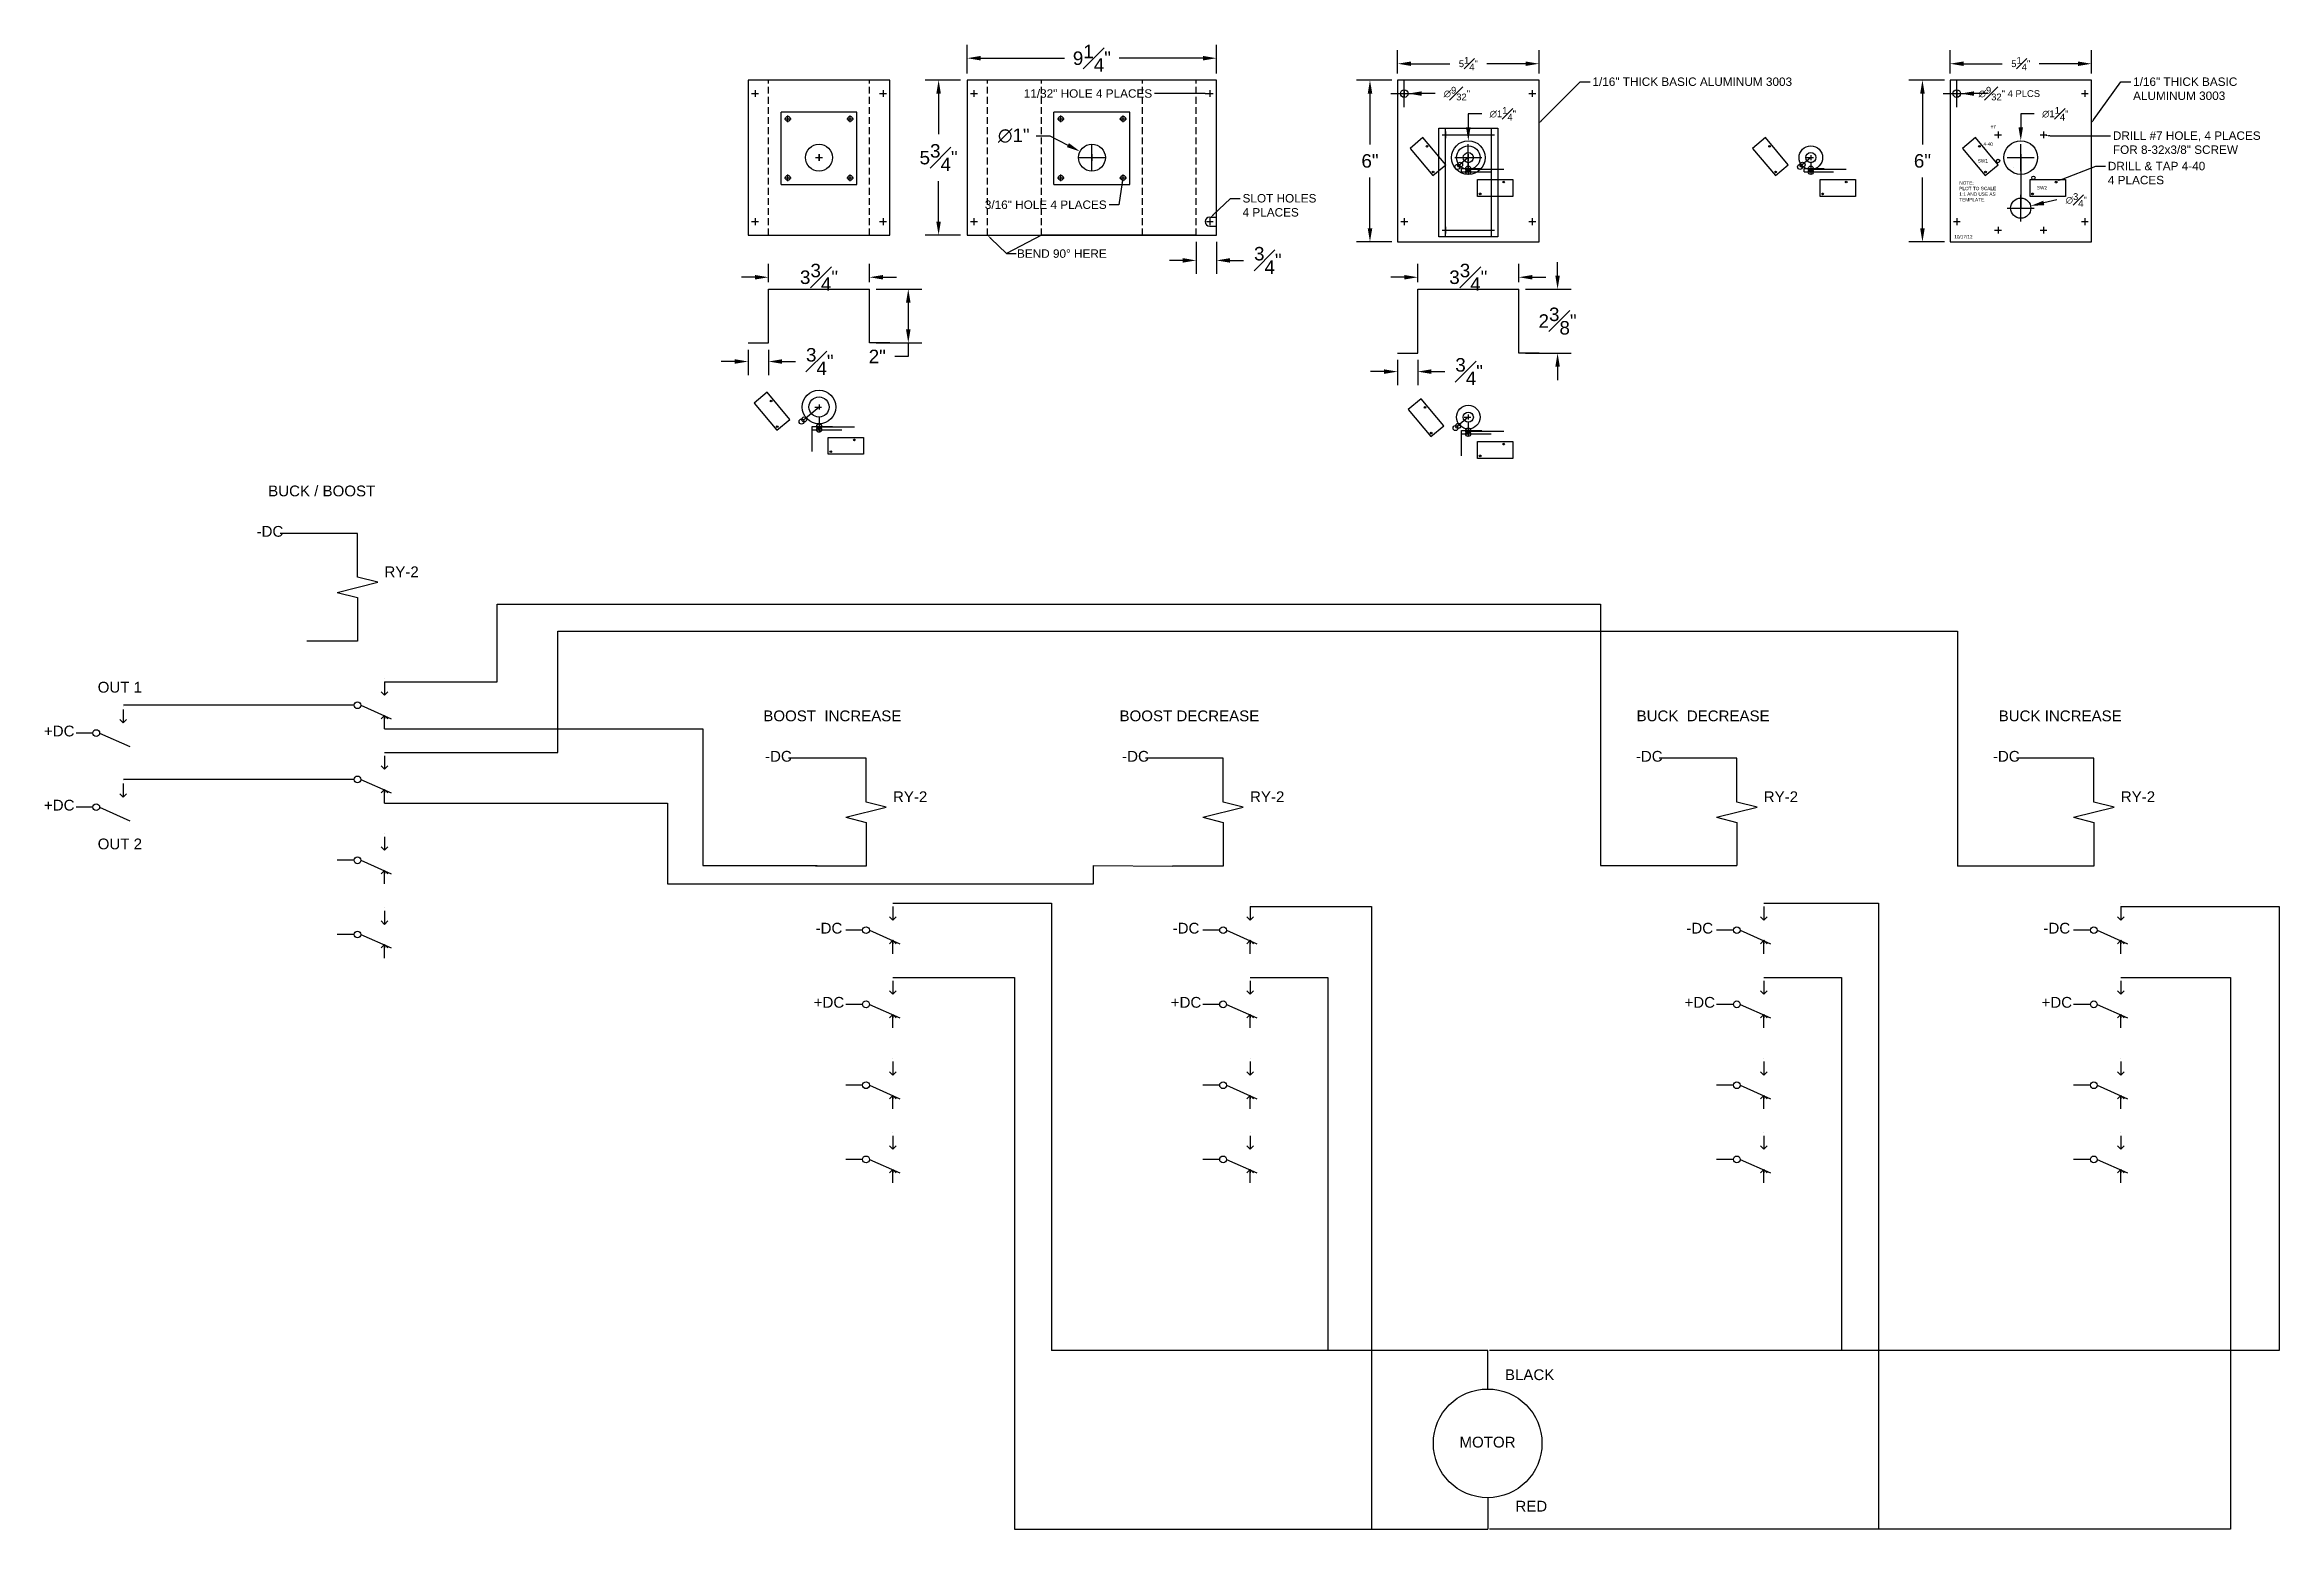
# Model space of a CAD drawing. Header units: inches. Extents: x -228 to 241, y -155 to 115.
# Drawn here: x 12.3 to 95.2, y -108.2 to -53.2 of the extents above; entities that cross this region are included whole.
import ezdxf
from ezdxf import colors
from ezdxf.entities.mleader import LeaderData, LeaderLine
from ezdxf.enums import TextEntityAlignment as Align
from ezdxf.math import Vec2, Vec3

# ---------------------------------------------------------------- set-up
doc = ezdxf.new("R2010")
doc.units = ezdxf.units.IN
doc.header["$MEASUREMENT"] = 0
doc.linetypes.add('HIDDEN', pattern=[0.375, 0.25, -0.125])
for name, color, linetype in [('+DC', 112, 'Continuous'), ('-DC', 212, 'Continuous'), ('COMP', 3, 'Continuous'), ('DIM', 1, 'Continuous'), ('ELECTRICAL DEVICES', 30, 'Continuous'), ('FIELD WIRE - N', 255, 'HIDDEN'), ('GROUND WIRE', 3, 'Continuous'), ('PANEL', 150, 'Continuous'), ('TEXT', 4, 'Continuous'), ('WIRE', 1, 'Continuous'), ('WIRES', 1, 'Continuous')]:
    doc.layers.add(name, color=color, linetype=linetype)
doc.styles.add('Notes', font='arial.ttf', dxfattribs={"height": 0.125})
doc.styles.get("Standard").update_dxf_attribs({"font": 'arial.ttf'})
doc.dimstyles.new('MEP', dxfattribs={"dimtxt": 0.125, "dimasz": 0.125, "dimexe": 0.125, "dimexo": 0.0625, "dimgap": 0.09, "dimtad": 0, "dimtih": 1, "dimtoh": 1, "dimdec": 5, "dimzin": 3, "dimdsep": 46, "dimlunit": 4, "dimtxsty": 'Standard', "dimcen": 0.125, "dimazin": 2, "dimtfac": 1, "dimtdec": 5, "dimtofl": 0, "dimtmove": 0, "dimatfit": 3, "dimfxl": 1, "dimfrac": 1, "dimtolj": 1, "dimtzin": 0, "dimarcsym": 0})

msp = doc.modelspace()

# ---------------------------------------------------------------- texts
at = {"layer": 'DIM', "char_height": 0.125, "attachment_point": 1, "style": 'Notes'}
for s, insert in [('#7', (84.476261, -56.167354)), ('4-40', (84.209032, -56.81281)), ('SW1', (83.998247, -57.432386)), ('NOTE:\\PPLOT TO SCALE\\P1:1 AND USE AS TEMPLATE.', (83.3125, -58.25)), ('SW2', (86.192091, -58.429491)), ('10/17/12', (83.125, -60.25))]:
    msp.add_mtext_dynamic_manual_height_columns(s, width=2.0625, gutter_width=0.625, heights=[0], dxfattribs=dict(at, insert=insert))
at = {"layer": 'PANEL', "insert": (85.170404, -55), "char_height": 0.25, "attachment_point": 5}
msp.add_mtext('\\A1;∅\\S9#32;" 4 PLCS', dxfattribs=at)
at = {"layer": 'TEXT'}
for s, p in [('BUCK / BOOST ', (22.625, -69.9375)), ('-DC', (20.625, -71.4375)), ('OUT 1', (15.056627, -77.217685)), ('BOOST  INCREASE', (41.494127, -78.280185)), ('BOOST DECREASE', (54.744127, -78.280185)), ('BUCK  DECREASE', (73.806627, -78.280185)), ('BUCK INCREASE', (87.056627, -78.280185)), ('+DC', (12.806627, -78.842685)), ('-DC', (39.494127, -79.780185)), ('-DC', (52.744127, -79.780185)), ('-DC', (71.806627, -79.780185)), ('-DC', (85.056627, -79.780185)), ('+DC', (12.806627, -81.592685)), ('OUT 2', (15.056627, -83.030185)), ('-DC', (41.369127, -86.155185)), ('-DC', (54.619127, -86.155185)), ('-DC', (73.681627, -86.155185)), ('-DC', (86.931627, -86.155185)), ('+DC', (41.369127, -88.905185)), ('+DC', (54.619127, -88.905185)), ('+DC', (73.681627, -88.905185)), ('+DC', (86.931627, -88.905185)), ('BLACK', (67.369127, -102.717685)), ('MOTOR', (65.806627, -105.217685)), ('RED', (67.431627, -107.592685))]:
    msp.add_text(s, height=0.4, dxfattribs=at).set_placement(p, align=Align.CENTER)
for p in [(24.875, -72.9375), (43.744127, -81.280185), (56.994127, -81.280185), (76.056627, -81.280185), (89.306627, -81.280185)]:
    msp.add_text('RY-2', height=0.4, dxfattribs=at).set_placement(p)

# ---------------------------------------------------------------- blocks, each defined once
blk = doc.blocks.new('COILRY')
for p, q in [((0, -0.375), (0, 0)), ((-0.25, -0.5625), (0.25, -0.4375)), ((0.25, -0.4375), (0, -0.375)), ((-0.25, -0.5625), (0, -0.625)), ((0, -0.625), (0, -1))]:
    blk.add_line(p, q)
blk = doc.blocks.new('GEARMOTOR')
at = {"layer": 'PANEL'}
for p, q in [((-1, 1.40625), (1.6875, 1.40625)), ((-1, 1.40625), (-1, -1.40625)), ((-0.875, 1.15625), (-0.625, 1.15625)), ((-0.75, 1.28125), (-0.75, 1.03125)), ((1.3125, 1.15625), (1.5625, 1.15625)), ((1.4375, 1.28125), (1.4375, 1.03125)), ((1.6875, -1.40625), (1.6875, 1.40625)), ((-0.125, 0), (0.125, 0)), ((0, 0.125), (0, -0.125)), ((-1, -1.40625), (1.6875, -1.40625)), ((-0.875, -1.15625), (-0.625, -1.15625)), ((-0.75, -1.03125), (-0.75, -1.28125)), ((1.3125, -1.15625), (1.5625, -1.15625)), ((1.4375, -1.03125), (1.4375, -1.28125))]:
    blk.add_line(p, q, dxfattribs=at)
for centre in [(-0.75, 1.15625), (1.4375, 1.15625), (-0.75, -1.15625), (1.4375, -1.15625)]:
    blk.add_circle(centre, 0.09375, dxfattribs=at)
blk = doc.blocks.new('*D77')
at = {"layer": 'Defpoints', "color": 0, "transparency": 16777216}
for p in [(42.875, -61.812), (39.125, -62.25), (42.875, -62.25)]:
    blk.add_point(p, dxfattribs=at)
at = {"layer": 'DIM', "color": 0, "lineweight": -2, "transparency": 16777216}
for p, q in [((39.125, -62), (39.125, -61.312)), ((42.875, -62), (42.875, -61.312)), ((38.625, -61.812), (38.125, -61.812)), ((43.375, -61.812), (43.875, -61.812))]:
    blk.add_line(p, q, dxfattribs=at)
at = {"layer": 'DIM', "color": 0, "transparency": 16777216}
for points in [[(38.625, -61.729), (38.625, -61.896), (39.125, -61.812)], [(43.375, -61.729), (43.375, -61.896), (42.875, -61.812)]]:
    blk.add_solid(points, dxfattribs=at)
at = {"layer": 'DIM', "color": 0, "transparency": 16777216, "insert": (41, -61.812), "char_height": 0.5, "attachment_point": 5}
blk.add_mtext('\\A1;3{\\H1.000000x;\\S3#4;}"', dxfattribs=at)
blk = doc.blocks.new('*D78')
at = {"layer": 'Defpoints', "color": 0, "transparency": 16777216}
for p in [(42.875, -62.25), (42.875, -64.25), (44.312, -64.25)]:
    blk.add_point(p, dxfattribs=at)
at = {"layer": 'DIM', "color": 0, "lineweight": -2, "transparency": 16777216}
for p, q in [((43.125, -62.25), (44.812, -62.25)), ((44.312, -62.75), (44.312, -63.75)), ((43.125, -64.25), (44.812, -64.25)), ((44.312, -64.25), (44.312, -64.75)), ((44.312, -64.75), (43.812, -64.75))]:
    blk.add_line(p, q, dxfattribs=at)
at = {"layer": 'DIM', "color": 0, "transparency": 16777216}
for points in [[(44.229, -62.75), (44.396, -62.75), (44.312, -62.25)], [(44.229, -63.75), (44.396, -63.75), (44.312, -64.25)]]:
    blk.add_solid(points, dxfattribs=at)
at = {"layer": 'DIM', "color": 0, "transparency": 16777216, "insert": (43.161, -64.75), "char_height": 0.5, "attachment_point": 5}
blk.add_mtext('\\A1;2"', dxfattribs=at)
blk = doc.blocks.new('*D79')
at = {"layer": 'Defpoints', "color": 0, "transparency": 16777216}
for p in [(38.375, -64.25), (39.125, -64.25), (39.125, -64.938)]:
    blk.add_point(p, dxfattribs=at)
at = {"layer": 'DIM', "color": 0, "lineweight": -2, "transparency": 16777216}
for p, q in [((38.375, -64.5), (38.375, -65.438)), ((39.125, -64.5), (39.125, -65.438)), ((37.875, -64.938), (37.375, -64.938)), ((39.625, -64.938), (40.125, -64.938))]:
    blk.add_line(p, q, dxfattribs=at)
at = {"layer": 'DIM', "color": 0, "transparency": 16777216}
for points in [[(37.875, -64.854), (37.875, -65.021), (38.375, -64.938)], [(39.625, -64.854), (39.625, -65.021), (39.125, -64.938)]]:
    blk.add_solid(points, dxfattribs=at)
at = {"layer": 'DIM', "color": 0, "transparency": 16777216, "insert": (41.029, -64.938), "char_height": 0.5, "attachment_point": 5}
blk.add_mtext('\\A1;{\\H1.000000x;\\S3#4;}"', dxfattribs=at)
blk = doc.blocks.new('*D80')
at = {"layer": 'Defpoints', "color": 0, "transparency": 16777216}
for p in [(55.75, -53.688), (46.5, -54.5), (55.75, -54.5)]:
    blk.add_point(p, dxfattribs=at)
at = {"layer": 'DIM', "color": 0, "lineweight": -2, "transparency": 16777216}
for p, q in [((46.5, -54.25), (46.5, -53.188)), ((47, -53.688), (50.113, -53.688)), ((55.25, -53.688), (52.137, -53.688)), ((55.75, -54.25), (55.75, -53.188))]:
    blk.add_line(p, q, dxfattribs=at)
at = {"layer": 'DIM', "color": 0, "transparency": 16777216}
for points in [[(47, -53.604), (47, -53.771), (46.5, -53.688)], [(55.25, -53.604), (55.25, -53.771), (55.75, -53.688)]]:
    blk.add_solid(points, dxfattribs=at)
at = {"layer": 'DIM', "color": 0, "transparency": 16777216, "insert": (51.125, -53.688), "char_height": 0.5, "attachment_point": 5}
blk.add_mtext('\\A1;9{\\H1.000000x;\\S1#4;}"', dxfattribs=at)
blk = doc.blocks.new('*D81')
at = {"layer": 'Defpoints', "color": 0, "transparency": 16777216}
for p in [(45.438, -54.5), (46.5, -54.5), (46.5, -60.25)]:
    blk.add_point(p, dxfattribs=at)
at = {"layer": 'DIM', "color": 0, "lineweight": -2, "transparency": 16777216}
for p, q in [((46.25, -54.5), (44.938, -54.5)), ((45.438, -55), (45.438, -56.505)), ((45.438, -59.75), (45.438, -58.245)), ((46.25, -60.25), (44.938, -60.25))]:
    blk.add_line(p, q, dxfattribs=at)
at = {"layer": 'DIM', "color": 0, "transparency": 16777216}
for points in [[(45.354, -55), (45.521, -55), (45.438, -54.5)], [(45.354, -59.75), (45.521, -59.75), (45.438, -60.25)]]:
    blk.add_solid(points, dxfattribs=at)
at = {"layer": 'DIM', "color": 0, "transparency": 16777216, "insert": (45.438, -57.375), "char_height": 0.5, "attachment_point": 5}
blk.add_mtext('\\A1;5{\\H1.000000x;\\S3#4;}"', dxfattribs=at)
blk = doc.blocks.new('*D82')
at = {"layer": 'Defpoints', "color": 0, "transparency": 16777216}
for p in [(55, -60.25), (55.75, -60.25), (55.75, -61.188)]:
    blk.add_point(p, dxfattribs=at)
at = {"layer": 'DIM', "color": 0, "lineweight": -2, "transparency": 16777216}
for p, q in [((55, -60.5), (55, -61.688)), ((55.75, -60.5), (55.75, -61.688)), ((54.5, -61.188), (54, -61.188)), ((56.25, -61.188), (56.75, -61.188))]:
    blk.add_line(p, q, dxfattribs=at)
at = {"layer": 'DIM', "color": 0, "transparency": 16777216}
for points in [[(54.5, -61.104), (54.5, -61.271), (55, -61.188)], [(56.25, -61.104), (56.25, -61.271), (55.75, -61.188)]]:
    blk.add_solid(points, dxfattribs=at)
at = {"layer": 'DIM', "color": 0, "transparency": 16777216, "insert": (57.654, -61.188), "char_height": 0.5, "attachment_point": 5}
blk.add_mtext('\\A1;{\\H1.000000x;\\S3#4;}"', dxfattribs=at)
blk = doc.blocks.new('*D83')
at = {"layer": 'Defpoints', "color": 0, "transparency": 16777216}
for p in [(50.681, -57.144), (51.569, -57.606)]:
    blk.add_point(p, dxfattribs=at)
at = {"layer": 'DIM', "color": 0, "lineweight": -2, "transparency": 16777216}
for p, q in [((49.062, -56.562), (49.562, -56.562)), ((49.562, -56.562), (50.238, -56.914)), ((51.125, -57.875), (51.125, -56.875)), ((50.625, -57.375), (51.625, -57.375))]:
    blk.add_line(p, q, dxfattribs=at)
at = {"layer": 'DIM', "color": 0, "transparency": 16777216}
blk.add_solid([(50.276, -56.84), (50.199, -56.988), (50.681, -57.144)], dxfattribs=at)
at = {"layer": 'DIM', "color": 0, "transparency": 16777216, "insert": (48.226, -56.562), "char_height": 0.5, "attachment_point": 5}
blk.add_mtext('\\A1;∅1"', dxfattribs=at)
blk = doc.blocks.new('cam')
at = {"layer": 'WIRE'}
blk.add_line((0, 0.375), (0, 0), dxfattribs=at)
for radius in [0.625, 0.375]:
    blk.add_circle((0, 0.75), radius, dxfattribs=at)
blk.add_arc((0, 0.09375), 0.09375, 180, 0, dxfattribs=at)
blk = doc.blocks.new('*D89')
at = {"layer": 'Defpoints', "color": 0, "transparency": 16777216}
for p in [(66.969, -61.812), (63.219, -62.25), (66.969, -62.25)]:
    blk.add_point(p, dxfattribs=at)
at = {"layer": 'DIM', "color": 0, "lineweight": -2, "transparency": 16777216}
for p, q in [((63.219, -62), (63.219, -61.312)), ((66.969, -62), (66.969, -61.312)), ((62.719, -61.812), (62.219, -61.812)), ((67.469, -61.812), (67.969, -61.812))]:
    blk.add_line(p, q, dxfattribs=at)
at = {"layer": 'DIM', "color": 0, "transparency": 16777216}
for points in [[(62.719, -61.729), (62.719, -61.896), (63.219, -61.812)], [(67.469, -61.729), (67.469, -61.896), (66.969, -61.812)]]:
    blk.add_solid(points, dxfattribs=at)
at = {"layer": 'DIM', "color": 0, "transparency": 16777216, "insert": (65.094, -61.812), "char_height": 0.5, "attachment_point": 5}
blk.add_mtext('\\A1;3{\\H1.000000x;\\S3#4;}"', dxfattribs=at)
blk = doc.blocks.new('*D90')
at = {"layer": 'Defpoints', "color": 0, "transparency": 16777216}
for p in [(66.969, -62.25), (66.969, -64.625), (68.406, -64.625)]:
    blk.add_point(p, dxfattribs=at)
at = {"layer": 'DIM', "color": 0, "lineweight": -2, "transparency": 16777216}
for p, q in [((68.406, -61.75), (68.406, -61.25)), ((67.219, -62.25), (68.906, -62.25)), ((67.219, -64.625), (68.906, -64.625)), ((68.406, -65.125), (68.406, -65.625))]:
    blk.add_line(p, q, dxfattribs=at)
at = {"layer": 'DIM', "color": 0, "transparency": 16777216}
for points in [[(68.323, -61.75), (68.49, -61.75), (68.406, -62.25)], [(68.323, -65.125), (68.49, -65.125), (68.406, -64.625)]]:
    blk.add_solid(points, dxfattribs=at)
at = {"layer": 'DIM', "color": 0, "transparency": 16777216, "insert": (68.406, -63.437), "char_height": 0.5, "attachment_point": 5}
blk.add_mtext('\\A1;2{\\H1.000000x;\\S3#8;}"', dxfattribs=at)
blk = doc.blocks.new('*D91')
at = {"layer": 'Defpoints', "color": 0, "transparency": 16777216}
for p in [(62.469, -64.625), (63.219, -64.625), (63.219, -65.312)]:
    blk.add_point(p, dxfattribs=at)
at = {"layer": 'DIM', "color": 0, "lineweight": -2, "transparency": 16777216}
for p, q in [((61.969, -65.312), (61.469, -65.312)), ((62.469, -64.875), (62.469, -65.812)), ((63.219, -64.875), (63.219, -65.812)), ((63.719, -65.312), (64.219, -65.312))]:
    blk.add_line(p, q, dxfattribs=at)
at = {"layer": 'DIM', "color": 0, "transparency": 16777216}
for points in [[(61.969, -65.229), (61.969, -65.396), (62.469, -65.312)], [(63.719, -65.229), (63.719, -65.396), (63.219, -65.312)]]:
    blk.add_solid(points, dxfattribs=at)
at = {"layer": 'DIM', "color": 0, "transparency": 16777216, "insert": (65.123, -65.312), "char_height": 0.5, "attachment_point": 5}
blk.add_mtext('\\A1;{\\H1.000000x;\\S3#4;}"', dxfattribs=at)
blk = doc.blocks.new('*D88')
at = {"layer": 'Defpoints', "color": 0, "transparency": 16777216}
for p in [(61.445, -54.5), (62.508, -54.5), (62.508, -60.5)]:
    blk.add_point(p, dxfattribs=at)
at = {"layer": 'DIM', "color": 0, "lineweight": -2, "transparency": 16777216}
for p, q in [((62.258, -54.5), (60.945, -54.5)), ((61.445, -55), (61.445, -56.885)), ((61.445, -60), (61.445, -58.115)), ((62.258, -60.5), (60.945, -60.5))]:
    blk.add_line(p, q, dxfattribs=at)
at = {"layer": 'DIM', "color": 0, "transparency": 16777216}
for points in [[(61.362, -55), (61.529, -55), (61.445, -54.5)], [(61.362, -60), (61.529, -60), (61.445, -60.5)]]:
    blk.add_solid(points, dxfattribs=at)
at = {"layer": 'DIM', "color": 0, "transparency": 16777216, "insert": (61.445, -57.5), "char_height": 0.5, "attachment_point": 5}
blk.add_mtext('\\A1;6"', dxfattribs=at)
blk = doc.blocks.new('*D97')
at = {"layer": 'Defpoints', "color": 0, "transparency": 16777216}
for p in [(67.719, -53.893), (62.469, -54.5), (67.719, -54.5)]:
    blk.add_point(p, dxfattribs=at)
at = {"layer": 'WIRE', "color": 0, "lineweight": -2, "transparency": 16777216}
for p, q in [((62.469, -54.25), (62.469, -53.393)), ((62.969, -53.893), (64.408, -53.893)), ((67.219, -53.893), (65.78, -53.893)), ((67.719, -54.25), (67.719, -53.393))]:
    blk.add_line(p, q, dxfattribs=at)
at = {"layer": 'WIRE', "color": 0, "transparency": 16777216}
for points in [[(62.969, -53.81), (62.969, -53.976), (62.469, -53.893)], [(67.219, -53.81), (67.219, -53.976), (67.719, -53.893)]]:
    blk.add_solid(points, dxfattribs=at)
at = {"layer": 'WIRE', "color": 0, "transparency": 16777216, "insert": (65.094, -53.893), "char_height": 0.25, "attachment_point": 5}
blk.add_mtext('\\A1;5{\\H1.000000x;\\S1#4;}"', dxfattribs=at)
blk = doc.blocks.new('*D98')
at = {"layer": 'Defpoints', "color": 0, "transparency": 16777216}
for p in [(62.578, -55), (62.859, -55)]:
    blk.add_point(p, dxfattribs=at)
at = {"layer": 'PANEL', "color": 0, "lineweight": -2, "transparency": 16777216}
for p, q in [((62.719, -55.5), (62.719, -54.5)), ((62.219, -55), (63.219, -55)), ((63.859, -55), (63.359, -55))]:
    blk.add_line(p, q, dxfattribs=at)
at = {"layer": 'PANEL', "color": 0, "transparency": 16777216}
blk.add_solid([(63.359, -54.917), (63.359, -55.083), (62.859, -55)], dxfattribs=at)
at = {"layer": 'PANEL', "color": 0, "transparency": 16777216, "insert": (64.67, -55), "char_height": 0.25, "attachment_point": 5}
blk.add_mtext('\\A1;∅{\\H1.000000x;\\S9#32;}"', dxfattribs=at)
blk = doc.blocks.new('switch 2')
at = {"layer": 'DIM'}
blk.add_line((0, 0), (-0.407, -0.341), dxfattribs=at)
at = {"layer": 'GROUND WIRE'}
for p, q in [((-1.754, 0.683), (-2.233, 0.281)), ((-2.233, 0.281), (-1.389, -0.724)), ((-0.91, -0.323), (-1.754, 0.683)), ((-1.389, -0.724), (-0.91, -0.323)), ((-0.25, -0.626), (-0.25, -0.501)), ((-0.25, -0.501), (0.5, -0.501)), ((-0.25, -1.439), (-0.25, -0.626)), ((-0.25, -0.626), (0.844, -0.626)), ((1.312, -0.532), (0, -0.532)), ((0, -0.532), (0, -0.72)), ((0.344, -0.907), (1.656, -0.907)), ((0.344, -1.532), (0.344, -0.907)), ((1.656, -1.532), (0.344, -1.532)), ((1.656, -0.907), (1.656, -1.532))]:
    blk.add_line(p, q, dxfattribs=at)
for centre, radius in [((-1.605, 0.359), 0.0312), ((-1.378, -0.592), 0.0312), ((-0.474, -0.405), 0.0938), ((-0.378, -0.325), 0.0938), ((0, -0.501), 0.0938), ((0, -0.626), 0.0938), ((0.437, -1.439), 0.0312), ((1.312, -1.001), 0.0312)]:
    blk.add_circle(centre, radius, dxfattribs=at)
at = {"layer": 'WIRE'}
for p, q in [((-0.156, 0), (0.094, 0)), ((0, 0.094), (0, -0.094)), ((-0.279, -0.367), (-0.279, -0.367)), ((-0.279, -0.367), (-0.279, -0.367)), ((0, -0.157), (0, -0.532))]:
    blk.add_line(p, q, dxfattribs=at)
for radius in [0.438, 0.188]:
    blk.add_circle((0, 0), radius, dxfattribs=at)
blk.add_arc((0, -0.439), 0.0938, 180, 0, dxfattribs=at)
blk = doc.blocks.new('switch 3')
at = {"layer": 'DIM'}
blk.add_line((0, 0), (-0.407, -0.341), dxfattribs=at)
at = {"layer": 'GROUND WIRE'}
for p, q in [((-1.683, 0.742), (-2.162, 0.34)), ((-2.162, 0.34), (-1.318, -0.665)), ((-0.84, -0.263), (-1.683, 0.742)), ((-1.318, -0.665), (-0.84, -0.263)), ((-0.25, -0.532), (-0.25, -0.407)), ((-0.25, -0.407), (0.5, -0.407)), ((-0.25, -0.532), (0.844, -0.532)), ((1.312, -0.439), (0, -0.439)), ((0, -0.439), (0, -0.626)), ((0.344, -0.814), (1.656, -0.814)), ((0.344, -1.439), (0.344, -0.814)), ((1.656, -0.814), (1.656, -1.439)), ((1.656, -1.439), (0.344, -1.439))]:
    blk.add_line(p, q, dxfattribs=at)
for centre, radius in [((-1.534, 0.419), 0.0312), ((-1.307, -0.533), 0.0312), ((-0.403, -0.346), 0.0938), ((-0.307, -0.265), 0.0938), ((0, -0.407), 0.0938), ((0, -0.532), 0.0938), ((0.437, -1.345), 0.0312), ((1.312, -0.907), 0.0312)]:
    blk.add_circle(centre, radius, dxfattribs=at)
at = {"layer": 'WIRE'}
for p, q in [((-0.156, 0), (0.094, 0)), ((0, 0.094), (0, -0.094)), ((-0.279, -0.367), (-0.279, -0.367)), ((-0.279, -0.367), (-0.279, -0.367)), ((0, -0.157), (0, -0.532))]:
    blk.add_line(p, q, dxfattribs=at)
for radius in [0.438, 0.188]:
    blk.add_circle((0, 0), radius, dxfattribs=at)
blk.add_arc((0, -0.439), 0.0938, 180, 0, dxfattribs=at)
blk = doc.blocks.new('*D103')
at = {"layer": 'Defpoints', "color": 0, "transparency": 16777216}
for p in [(65.094, -56.75), (65.094, -58)]:
    blk.add_point(p, dxfattribs=at)
at = {"layer": 'DIM', "color": 0, "lineweight": -2, "transparency": 16777216}
for p, q in [((65.594, -55.75), (65.094, -55.75)), ((65.094, -55.75), (65.094, -56.25)), ((65.094, -57.875), (65.094, -56.875)), ((64.594, -57.375), (65.594, -57.375))]:
    blk.add_line(p, q, dxfattribs=at)
at = {"layer": 'DIM', "color": 0, "transparency": 16777216}
blk.add_solid([(65.01, -56.25), (65.177, -56.25), (65.094, -56.75)], dxfattribs=at)
at = {"layer": 'DIM', "color": 0, "transparency": 16777216, "insert": (66.375, -55.75), "char_height": 0.25, "attachment_point": 5}
blk.add_mtext('\\A1;∅1{\\H1.000000x;\\S1#4;}"', dxfattribs=at)
blk = doc.blocks.new('*D104')
at = {"layer": 'Defpoints', "color": 0, "transparency": 16777216}
for p in [(81.945, -54.5), (83.008, -54.5), (83.008, -60.5)]:
    blk.add_point(p, dxfattribs=at)
at = {"layer": 'DIM', "color": 0, "lineweight": -2, "transparency": 16777216}
for p, q in [((82.758, -54.5), (81.445, -54.5)), ((81.945, -55), (81.945, -56.885)), ((81.945, -60), (81.945, -58.115)), ((82.758, -60.5), (81.445, -60.5))]:
    blk.add_line(p, q, dxfattribs=at)
at = {"layer": 'DIM', "color": 0, "transparency": 16777216}
for points in [[(81.862, -55), (82.029, -55), (81.945, -54.5)], [(81.862, -60), (82.029, -60), (81.945, -60.5)]]:
    blk.add_solid(points, dxfattribs=at)
at = {"layer": 'DIM', "color": 0, "transparency": 16777216, "insert": (81.945, -57.5), "char_height": 0.5, "attachment_point": 5}
blk.add_mtext('\\A1;6"', dxfattribs=at)
blk = doc.blocks.new('*D105')
at = {"layer": 'Defpoints', "color": 0, "transparency": 16777216}
for p in [(88.219, -53.893), (82.969, -54.5), (88.219, -54.5)]:
    blk.add_point(p, dxfattribs=at)
at = {"layer": 'WIRE', "color": 0, "lineweight": -2, "transparency": 16777216}
for p, q in [((82.969, -54.25), (82.969, -53.393)), ((83.469, -53.893), (84.908, -53.893)), ((87.719, -53.893), (86.28, -53.893)), ((88.219, -54.25), (88.219, -53.393))]:
    blk.add_line(p, q, dxfattribs=at)
at = {"layer": 'WIRE', "color": 0, "transparency": 16777216}
for points in [[(83.469, -53.81), (83.469, -53.976), (82.969, -53.893)], [(87.719, -53.81), (87.719, -53.976), (88.219, -53.893)]]:
    blk.add_solid(points, dxfattribs=at)
at = {"layer": 'WIRE', "color": 0, "transparency": 16777216, "insert": (85.594, -53.893), "char_height": 0.25, "attachment_point": 5}
blk.add_mtext('\\A1;5{\\H1.000000x;\\S1#4;}"', dxfattribs=at)
blk = doc.blocks.new('*D106')
at = {"layer": 'Defpoints', "color": 0, "transparency": 16777216}
for p in [(85.594, -56.75), (85.594, -58)]:
    blk.add_point(p, dxfattribs=at)
at = {"layer": 'DIM', "color": 0, "lineweight": -2, "transparency": 16777216}
for p, q in [((86.094, -55.75), (85.594, -55.75)), ((85.594, -55.75), (85.594, -56.25)), ((85.594, -57.875), (85.594, -56.875)), ((85.094, -57.375), (86.094, -57.375))]:
    blk.add_line(p, q, dxfattribs=at)
at = {"layer": 'DIM', "color": 0, "transparency": 16777216}
blk.add_solid([(85.51, -56.25), (85.677, -56.25), (85.594, -56.75)], dxfattribs=at)
at = {"layer": 'DIM', "color": 0, "transparency": 16777216, "insert": (86.875, -55.75), "char_height": 0.25, "attachment_point": 5}
blk.add_mtext('\\A1;∅1{\\H1.000000x;\\S1#4;}"', dxfattribs=at)
blk = doc.blocks.new('*D107')
at = {"layer": 'Defpoints', "color": 0, "transparency": 16777216}
for p in [(85.228, -59.333), (85.959, -59.167)]:
    blk.add_point(p, dxfattribs=at)
at = {"layer": 'PANEL', "color": 0, "lineweight": -2, "transparency": 16777216}
for p, q in [((85.594, -59.75), (85.594, -58.75)), ((85.094, -59.25), (86.094, -59.25)), ((86.935, -58.946), (86.447, -59.056))]:
    blk.add_line(p, q, dxfattribs=at)
at = {"layer": 'PANEL', "color": 0, "transparency": 16777216}
blk.add_solid([(86.429, -58.975), (86.466, -59.138), (85.959, -59.167)], dxfattribs=at)
at = {"layer": 'PANEL', "color": 0, "transparency": 16777216, "insert": (87.654, -58.946), "char_height": 0.25, "attachment_point": 5}
blk.add_mtext('\\A1;∅{\\H1.000000x;\\S3#4;}"', dxfattribs=at)

# ---------------------------------------------------------------- dimensions: what is measured, and where the dimension line sits
at = {"layer": 'DIM'}
for base, p1, p2, picture, middle in [((55.75, -53.6875), (46.5, -54.5), (55.75, -54.5), '*D80', (51.125, -53.6875)), ((55.75, -61.1875), (55, -60.25), (55.75, -60.25), '*D82', (57.654281, -61.1875)), ((42.875, -61.8125), (39.125, -62.25), (42.875, -62.25), '*D77', (41, -61.8125)), ((66.96875, -61.8125), (63.21875, -62.25), (66.96875, -62.25), '*D89', (65.09375, -61.8125)), ((39.125, -64.9375), (38.375, -64.25), (39.125, -64.25), '*D79', (41.029281, -64.9375)), ((63.21875, -65.3125), (62.46875, -64.625), (63.21875, -64.625), '*D91', (65.123031, -65.3125))]:
    dim = msp.add_linear_dim(base=base, p1=p1, p2=p2, dimstyle='MEP', override={"dimscale": 4}, dxfattribs=at)
    dim.commit()
    dim.dimension.update_dxf_attribs({"geometry": picture, "text_midpoint": middle})
for base, p1, p2, picture, middle in [((45.4375, -54.5), (46.5, -60.25), (46.5, -54.5), '*D81', (45.4375, -57.375)), ((61.445382, -54.5), (62.507882, -60.5), (62.507882, -54.5), '*D88', (61.445382, -57.5)), ((81.945382, -54.5), (83.007882, -60.5), (83.007882, -54.5), '*D104', (81.945382, -57.5)), ((68.40625, -64.625), (66.96875, -62.25), (66.96875, -64.625), '*D90', (68.40625, -63.4375)), ((44.3125, -64.25), (42.875, -62.25), (42.875, -64.25), '*D78', (43.16089, -64.75))]:
    dim = msp.add_linear_dim(base=base, p1=p1, p2=p2, angle=90, dimstyle='MEP', override={"dimscale": 4}, dxfattribs=at)
    dim.commit()
    dim.dimension.update_dxf_attribs({"geometry": picture, "text_midpoint": middle})
for p1, p2, picture, middle in [((65.09375, -58), (65.09375, -56.75), '*D103', (66.374509, -55.75)), ((85.59375, -58), (85.59375, -56.75), '*D106', (86.874509, -55.75))]:
    dim = msp.add_diameter_dim_2p(p1=p1, p2=p2, dimstyle='MEP', override={"dimscale": 4, "dimtxt": 0.0625}, dxfattribs=at)
    dim.commit()
    dim.dimension.update_dxf_attribs({"geometry": picture, "text_midpoint": middle})
dim = msp.add_diameter_dim_2p(p1=(51.568608, -57.605676), p2=(50.681392, -57.144324), dimstyle='MEP', override={"dimscale": 4}, dxfattribs=at)
dim.commit()
dim.dimension.update_dxf_attribs({"geometry": '*D83', "text_midpoint": (48.226033, -56.5625), "dimtype": 163})
at = {"layer": 'PANEL'}
for p1, p2, picture, middle in [((62.578125, -55), (62.859375, -55), '*D98', (64.670404, -55)), ((85.228042, -59.332962), (85.959458, -59.167038), '*D107', (87.654132, -58.945807))]:
    dim = msp.add_diameter_dim_2p(p1=p1, p2=p2, dimstyle='MEP', override={"dimscale": 4, "dimtxt": 0.0625}, dxfattribs=at)
    dim.commit()
    dim.dimension.update_dxf_attribs({"geometry": picture, "text_midpoint": middle})
at = {"layer": 'WIRE'}
for base, p1, p2, picture, middle in [((67.71875, -53.892836), (62.46875, -54.5), (67.71875, -54.5), '*D97', (65.09375, -53.892836)), ((88.21875, -53.892836), (82.96875, -54.5), (88.21875, -54.5), '*D105', (85.59375, -53.892836))]:
    dim = msp.add_linear_dim(base=base, p1=p1, p2=p2, dimstyle='MEP', override={"dimscale": 4, "dimtxt": 0.0625}, dxfattribs=at)
    dim.commit()
    dim.dimension.update_dxf_attribs({"geometry": picture, "text_midpoint": middle})

# ---------------------------------------------------------------- linework, layer by layer
at = {"layer": '+DC'}
for p, q in [((43.744127, -87.780185), (48.25, -87.780185)), ((48.25, -87.780185), (48.25, -108.25)), ((56.994127, -87.780185), (59.875, -87.780185)), ((59.875, -87.780185), (59.875, -101.625)), ((76.056627, -87.780185), (78.9375, -87.780185)), ((78.9375, -87.780185), (78.9375, -101.625)), ((89.306627, -87.780185), (93.375, -87.780185)), ((93.375, -87.780185), (93.375, -108.25))]:
    msp.add_line(p, q, dxfattribs=at)
at = {"layer": '-DC'}
for p, q in [((43.744127, -85.030185), (49.625, -85.030185)), ((49.625, -85.030185), (49.625, -101.625)), ((56.994127, -85.155185), (61.5, -85.155185)), ((61.5, -85.155185), (61.5, -108.25)), ((76.056627, -85.030185), (80.3125, -85.030185)), ((80.3125, -85.030185), (80.3125, -108.25)), ((89.306627, -85.155185), (95.1875, -85.155185)), ((95.1875, -85.155185), (95.1875, -101.625))]:
    msp.add_line(p, q, dxfattribs=at)
at = {"layer": 'COMP'}
for p, q in [((24.875, -76.6875), (24.875, -76.6875)), ((24.875, -76.8125), (24.875, -77.3125)), ((15.181627, -77.717685), (15.181627, -77.717685)), ((15.181627, -77.842685), (15.181627, -78.342685)), ((23.75, -77.6875), (23.125, -77.6875)), ((24, -77.6875), (25.125, -78.1875)), ((24.875, -77.3125), (24.75, -77.1875)), ((24.875, -77.3125), (25, -77.1875)), ((14.056627, -78.717685), (13.431627, -78.717685)), ((14.306627, -78.717685), (15.431627, -79.217685)), ((15.181627, -78.342685), (15.056627, -78.217685)), ((15.181627, -78.342685), (15.306627, -78.217685)), ((24.875, -78.0625), (24.75, -78.1875)), ((24.875, -78.5625), (24.875, -78.0625)), ((24.875, -78.0625), (24.875, -78.1875)), ((24.875, -78.0625), (25, -78.1875)), ((24.875, -79.4375), (24.875, -79.4375)), ((24.875, -79.5625), (24.875, -80.0625)), ((24.875, -80.0625), (24.75, -79.9375)), ((24.875, -80.0625), (25, -79.9375)), ((15.181627, -81.092685), (15.056627, -80.967685)), ((15.181627, -80.467685), (15.181627, -80.467685)), ((15.181627, -80.592685), (15.181627, -81.092685)), ((15.181627, -81.092685), (15.306627, -80.967685)), ((23.75, -80.4375), (23.125, -80.4375)), ((24, -80.4375), (25.125, -80.9375)), ((24.875, -80.8125), (24.75, -80.9375)), ((24.875, -80.8125), (25, -80.9375)), ((24.875, -80.8125), (24.875, -80.9375)), ((24.875, -81.3125), (24.875, -80.8125)), ((14.056627, -81.467685), (13.431627, -81.467685)), ((14.306627, -81.467685), (15.431627, -81.967685)), ((24.875, -82.4375), (24.875, -82.4375)), ((24.875, -82.5625), (24.875, -83.0625)), ((23.75, -83.4375), (23.125, -83.4375)), ((24, -83.4375), (25.125, -83.9375)), ((24.875, -83.0625), (24.75, -82.9375)), ((24.875, -83.0625), (25, -82.9375)), ((24.875, -83.8125), (24.75, -83.9375)), ((24.875, -83.8125), (25, -83.9375)), ((24.875, -83.8125), (24.875, -83.9375)), ((24.875, -84.3125), (24.875, -83.8125)), ((24.875, -85.1875), (24.875, -85.1875)), ((24.875, -85.3125), (24.875, -85.8125)), ((43.744127, -85.030185), (43.744127, -85.030185)), ((43.744127, -85.155185), (43.744127, -85.655185)), ((56.994127, -85.030185), (56.994127, -85.030185)), ((56.994127, -85.155185), (56.994127, -85.655185)), ((76.056627, -85.030185), (76.056627, -85.030185)), ((76.056627, -85.155185), (76.056627, -85.655185)), ((89.306627, -85.030185), (89.306627, -85.030185)), ((89.306627, -85.155185), (89.306627, -85.655185)), ((23.75, -86.1875), (23.125, -86.1875)), ((24, -86.1875), (25.125, -86.6875)), ((24.875, -85.8125), (24.75, -85.6875)), ((24.875, -85.8125), (25, -85.6875)), ((42.619127, -86.030185), (41.994127, -86.030185)), ((42.869127, -86.030185), (43.994127, -86.530185)), ((43.744127, -85.655185), (43.619127, -85.530185)), ((43.744127, -85.655185), (43.869127, -85.530185)), ((55.869127, -86.030185), (55.244127, -86.030185)), ((56.119127, -86.030185), (57.244127, -86.530185)), ((56.994127, -85.655185), (56.869127, -85.530185)), ((56.994127, -85.655185), (57.119127, -85.530185)), ((74.931627, -86.030185), (74.306627, -86.030185)), ((75.181627, -86.030185), (76.306627, -86.530185)), ((76.056627, -85.655185), (75.931627, -85.530185)), ((76.056627, -85.655185), (76.181627, -85.530185)), ((88.181627, -86.030185), (87.556627, -86.030185)), ((88.431627, -86.030185), (89.556627, -86.530185)), ((89.306627, -85.655185), (89.181627, -85.530185)), ((89.306627, -85.655185), (89.431627, -85.530185)), ((24.875, -86.5625), (24.75, -86.6875)), ((24.875, -87.0625), (24.875, -86.5625)), ((24.875, -86.5625), (24.875, -86.6875)), ((24.875, -86.5625), (25, -86.6875)), ((43.744127, -86.405185), (43.619127, -86.530185)), ((43.744127, -86.905185), (43.744127, -86.405185)), ((43.744127, -86.405185), (43.744127, -86.530185)), ((43.744127, -86.405185), (43.869127, -86.530185)), ((56.994127, -86.405185), (56.869127, -86.530185)), ((56.994127, -86.905185), (56.994127, -86.405185)), ((56.994127, -86.405185), (56.994127, -86.530185)), ((56.994127, -86.405185), (57.119127, -86.530185)), ((76.056627, -86.405185), (75.931627, -86.530185)), ((76.056627, -86.905185), (76.056627, -86.405185)), ((76.056627, -86.405185), (76.056627, -86.530185)), ((76.056627, -86.405185), (76.181627, -86.530185)), ((89.306627, -86.405185), (89.181627, -86.530185)), ((89.306627, -86.905185), (89.306627, -86.405185)), ((89.306627, -86.405185), (89.306627, -86.530185)), ((89.306627, -86.405185), (89.431627, -86.530185)), ((43.744127, -87.780185), (43.744127, -87.780185)), ((56.994127, -87.780185), (56.994127, -87.780185)), ((76.056627, -87.780185), (76.056627, -87.780185)), ((89.306627, -87.780185), (89.306627, -87.780185)), ((43.744127, -88.405185), (43.619127, -88.280185)), ((43.744127, -87.905185), (43.744127, -88.405185)), ((43.744127, -88.405185), (43.869127, -88.280185)), ((56.994127, -88.405185), (56.869127, -88.280185)), ((56.994127, -87.905185), (56.994127, -88.405185)), ((56.994127, -88.405185), (57.119127, -88.280185)), ((76.056627, -88.405185), (75.931627, -88.280185)), ((76.056627, -87.905185), (76.056627, -88.405185)), ((76.056627, -88.405185), (76.181627, -88.280185)), ((89.306627, -88.405185), (89.181627, -88.280185)), ((89.306627, -87.905185), (89.306627, -88.405185)), ((89.306627, -88.405185), (89.431627, -88.280185)), ((42.619127, -88.780185), (41.994127, -88.780185)), ((42.869127, -88.780185), (43.994127, -89.280185)), ((43.744127, -89.155185), (43.619127, -89.280185)), ((43.744127, -89.155185), (43.869127, -89.280185)), ((43.744127, -89.155185), (43.744127, -89.280185)), ((43.744127, -89.655185), (43.744127, -89.155185)), ((55.869127, -88.780185), (55.244127, -88.780185)), ((56.119127, -88.780185), (57.244127, -89.280185)), ((56.994127, -89.155185), (56.869127, -89.280185)), ((56.994127, -89.155185), (57.119127, -89.280185)), ((56.994127, -89.155185), (56.994127, -89.280185)), ((56.994127, -89.655185), (56.994127, -89.155185)), ((74.931627, -88.780185), (74.306627, -88.780185)), ((75.181627, -88.780185), (76.306627, -89.280185)), ((76.056627, -89.155185), (75.931627, -89.280185)), ((76.056627, -89.155185), (76.181627, -89.280185)), ((76.056627, -89.155185), (76.056627, -89.280185)), ((76.056627, -89.655185), (76.056627, -89.155185)), ((88.181627, -88.780185), (87.556627, -88.780185)), ((88.431627, -88.780185), (89.556627, -89.280185)), ((89.306627, -89.155185), (89.181627, -89.280185)), ((89.306627, -89.155185), (89.431627, -89.280185)), ((89.306627, -89.155185), (89.306627, -89.280185)), ((89.306627, -89.655185), (89.306627, -89.155185)), ((43.744127, -90.780185), (43.744127, -90.780185)), ((43.744127, -90.905185), (43.744127, -91.405185)), ((56.994127, -90.780185), (56.994127, -90.780185)), ((56.994127, -90.905185), (56.994127, -91.405185)), ((76.056627, -90.780185), (76.056627, -90.780185)), ((76.056627, -90.905185), (76.056627, -91.405185)), ((89.306627, -90.780185), (89.306627, -90.780185)), ((89.306627, -90.905185), (89.306627, -91.405185)), ((42.619127, -91.780185), (41.994127, -91.780185)), ((42.869127, -91.780185), (43.994127, -92.280185)), ((43.744127, -91.405185), (43.619127, -91.280185)), ((43.744127, -91.405185), (43.869127, -91.280185)), ((55.869127, -91.780185), (55.244127, -91.780185)), ((56.119127, -91.780185), (57.244127, -92.280185)), ((56.994127, -91.405185), (56.869127, -91.280185)), ((56.994127, -91.405185), (57.119127, -91.280185)), ((74.931627, -91.780185), (74.306627, -91.780185)), ((75.181627, -91.780185), (76.306627, -92.280185)), ((76.056627, -91.405185), (75.931627, -91.280185)), ((76.056627, -91.405185), (76.181627, -91.280185)), ((88.181627, -91.780185), (87.556627, -91.780185)), ((88.431627, -91.780185), (89.556627, -92.280185)), ((89.306627, -91.405185), (89.181627, -91.280185)), ((89.306627, -91.405185), (89.431627, -91.280185)), ((43.744127, -92.155185), (43.619127, -92.280185)), ((43.744127, -92.155185), (43.869127, -92.280185)), ((43.744127, -92.155185), (43.744127, -92.280185)), ((43.744127, -92.655185), (43.744127, -92.155185)), ((56.994127, -92.155185), (56.869127, -92.280185)), ((56.994127, -92.155185), (57.119127, -92.280185)), ((56.994127, -92.155185), (56.994127, -92.280185)), ((56.994127, -92.655185), (56.994127, -92.155185)), ((76.056627, -92.155185), (75.931627, -92.280185)), ((76.056627, -92.155185), (76.181627, -92.280185)), ((76.056627, -92.155185), (76.056627, -92.280185)), ((76.056627, -92.655185), (76.056627, -92.155185)), ((89.306627, -92.155185), (89.181627, -92.280185)), ((89.306627, -92.155185), (89.431627, -92.280185)), ((89.306627, -92.155185), (89.306627, -92.280185)), ((89.306627, -92.655185), (89.306627, -92.155185)), ((43.744127, -93.530185), (43.744127, -93.530185)), ((43.744127, -93.655185), (43.744127, -94.155185)), ((56.994127, -93.530185), (56.994127, -93.530185)), ((56.994127, -93.655185), (56.994127, -94.155185)), ((76.056627, -93.530185), (76.056627, -93.530185)), ((76.056627, -93.655185), (76.056627, -94.155185)), ((89.306627, -93.530185), (89.306627, -93.530185)), ((89.306627, -93.655185), (89.306627, -94.155185)), ((43.744127, -94.155185), (43.619127, -94.030185)), ((43.744127, -94.155185), (43.869127, -94.030185)), ((56.994127, -94.155185), (56.869127, -94.030185)), ((56.994127, -94.155185), (57.119127, -94.030185)), ((76.056627, -94.155185), (75.931627, -94.030185)), ((76.056627, -94.155185), (76.181627, -94.030185)), ((89.306627, -94.155185), (89.181627, -94.030185)), ((89.306627, -94.155185), (89.431627, -94.030185)), ((42.619127, -94.530185), (41.994127, -94.530185)), ((42.869127, -94.530185), (43.994127, -95.030185)), ((43.744127, -94.905185), (43.619127, -95.030185)), ((43.744127, -95.405185), (43.744127, -94.905185)), ((43.744127, -94.905185), (43.744127, -95.030185)), ((43.744127, -94.905185), (43.869127, -95.030185)), ((55.869127, -94.530185), (55.244127, -94.530185)), ((56.119127, -94.530185), (57.244127, -95.030185)), ((56.994127, -94.905185), (56.869127, -95.030185)), ((56.994127, -95.405185), (56.994127, -94.905185)), ((56.994127, -94.905185), (56.994127, -95.030185)), ((56.994127, -94.905185), (57.119127, -95.030185)), ((74.931627, -94.530185), (74.306627, -94.530185)), ((75.181627, -94.530185), (76.306627, -95.030185)), ((76.056627, -94.905185), (75.931627, -95.030185)), ((76.056627, -95.405185), (76.056627, -94.905185)), ((76.056627, -94.905185), (76.056627, -95.030185)), ((76.056627, -94.905185), (76.181627, -95.030185)), ((88.181627, -94.530185), (87.556627, -94.530185)), ((88.431627, -94.530185), (89.556627, -95.030185)), ((89.306627, -94.905185), (89.181627, -95.030185)), ((89.306627, -95.405185), (89.306627, -94.905185)), ((89.306627, -94.905185), (89.306627, -95.030185)), ((89.306627, -94.905185), (89.431627, -95.030185))]:
    msp.add_line(p, q, dxfattribs=at)
for centre, radius in [((84.75, -57.5), 0.0625), ((86.0625, -58.125), 0.0625), ((23.875, -77.6875), 0.125), ((14.181627, -78.717685), 0.125), ((23.875, -80.4375), 0.125), ((14.181627, -81.467685), 0.125), ((23.875, -83.4375), 0.125), ((23.875, -86.1875), 0.125), ((42.744127, -86.030185), 0.125), ((55.994127, -86.030185), 0.125), ((75.056627, -86.030185), 0.125), ((88.306627, -86.030185), 0.125), ((42.744127, -88.780185), 0.125), ((55.994127, -88.780185), 0.125), ((75.056627, -88.780185), 0.125), ((88.306627, -88.780185), 0.125), ((42.744127, -91.780185), 0.125), ((55.994127, -91.780185), 0.125), ((75.056627, -91.780185), 0.125), ((88.306627, -91.780185), 0.125), ((42.744127, -94.530185), 0.125), ((55.994127, -94.530185), 0.125), ((75.056627, -94.530185), 0.125), ((88.306627, -94.530185), 0.125)]:
    msp.add_circle(centre, radius, dxfattribs=at)
at = {"layer": 'DIM'}
msp.add_line((85.59375, -57.375), (85.59375, -59.25), dxfattribs=at)
at = {"layer": 'ELECTRICAL DEVICES'}
for p, q in [((64.00375, -56.285), (66.18375, -56.285)), ((64.00375, -60.315), (64.00375, -56.285)), ((64.24975, -60.315), (64.24975, -56.285)), ((65.93775, -56.285), (65.93775, -60.315)), ((66.18375, -56.285), (66.18375, -60.315)), ((66.18375, -60.315), (64.00375, -60.315))]:
    msp.add_line(p, q, dxfattribs=at)
msp.add_circle((65.8125, -105.0625), 2.015564, dxfattribs=at)
at = {"layer": 'FIELD WIRE - N'}
for p, q in [((39.125, -60.25), (39.125, -54.5)), ((42.875, -60.25), (42.875, -54.5)), ((47.25, -60.25), (47.25, -54.5)), ((49.25, -60.25), (49.25, -54.5)), ((53, -60.25), (53, -54.5)), ((55, -60.25), (55, -54.5))]:
    msp.add_line(p, q, dxfattribs=at)
at = {"layer": 'GROUND WIRE'}
for p, q in [((83.910388, -56.632848), (83.431648, -57.034635)), ((83.431648, -57.034635), (84.275401, -58.039989)), ((84.754141, -57.638202), (83.910388, -56.632848)), ((84.275401, -58.039989), (84.754141, -57.638202)), ((85.59375, -57.813654), (85.59375, -58.001154)), ((85.9375, -58.188654), (87.25, -58.188654)), ((85.9375, -58.813654), (85.9375, -58.188654)), ((87.25, -58.813654), (85.9375, -58.813654)), ((87.25, -58.188654), (87.25, -58.813654)), ((39.073487, -66.079501), (38.594747, -66.481288)), ((39.91724, -67.084856), (39.073487, -66.079501)), ((38.594747, -66.481288), (39.438499, -67.486643)), ((39.438499, -67.486643), (39.91724, -67.084856)), ((40.75, -67.46875), (40.75, -67.34375)), ((40.75, -67.34375), (41.5, -67.34375)), ((40.75, -68.28125), (40.75, -67.46875)), ((40.75, -67.46875), (41.84375, -67.46875)), ((42.3125, -67.375), (41, -67.375)), ((41, -67.375), (41, -67.5625)), ((41.34375, -67.75), (42.65625, -67.75)), ((41.34375, -68.375), (41.34375, -67.75)), ((42.65625, -67.75), (42.65625, -68.375)), ((42.65625, -68.375), (41.34375, -68.375))]:
    msp.add_line(p, q, dxfattribs=at)
for centre, radius in [((84.05956, -56.956423), 0.03125), ((84.286944, -57.90791), 0.03125), ((86.03125, -58.719904), 0.03125), ((86.90625, -58.282404), 0.03125), ((39.222659, -66.403076), 0.03125), ((40.353656, -67.167359), 0.09375), ((40.449404, -67.087001), 0.09375), ((39.450042, -67.354564), 0.03125), ((41, -67.34375), 0.09375), ((41, -67.46875), 0.09375), ((42.3125, -67.84375), 0.03125), ((41.4375, -68.28125), 0.03125)]:
    msp.add_circle(centre, radius, dxfattribs=at)
at = {"layer": 'PANEL'}
for p, q in [((83.21875, -55.5), (83.21875, -54.5)), ((38.5, -55), (38.75, -55)), ((38.625, -54.875), (38.625, -55.125)), ((43.25, -55), (43.5, -55)), ((43.375, -54.875), (43.375, -55.125)), ((46.625, -55), (46.875, -55)), ((46.75, -54.875), (46.75, -55.125)), ((55.375, -55), (55.625, -55)), ((55.5, -54.875), (55.5, -55.125)), ((62.59375, -55), (62.84375, -55)), ((62.71875, -54.875), (62.71875, -55.125)), ((67.34375, -55), (67.59375, -55)), ((67.46875, -54.875), (67.46875, -55.125)), ((82.71875, -55), (83.71875, -55)), ((83.09375, -55), (83.34375, -55)), ((83.21875, -54.875), (83.21875, -55.125)), ((84.359375, -55), (83.859375, -55)), ((87.84375, -55), (88.09375, -55)), ((87.96875, -54.875), (87.96875, -55.125)), ((64.12475, -56.53), (64.37475, -56.53)), ((64.24975, -56.405), (64.24975, -56.655)), ((64.24975, -56.53), (65.93775, -56.53)), ((65.81275, -56.53), (66.06275, -56.53)), ((65.93775, -56.405), (65.93775, -56.655)), ((84.62475, -56.53), (84.87475, -56.53)), ((84.74975, -56.405), (84.74975, -56.655)), ((86.31275, -56.53), (86.56275, -56.53)), ((86.43775, -56.405), (86.43775, -56.655)), ((40.875, -57.375), (41.125, -57.375)), ((41, -57.25), (41, -57.5)), ((51, -57.375), (51.25, -57.375)), ((51.125, -57.25), (51.125, -57.5)), ((64.96875, -57.375), (65.21875, -57.375)), ((65.09375, -57.25), (65.09375, -57.5)), ((85.46875, -57.375), (85.71875, -57.375)), ((85.59375, -57.25), (85.59375, -57.5)), ((38.625, -59.625), (38.625, -59.875)), ((43.375, -59.625), (43.375, -59.875)), ((46.75, -59.625), (46.75, -59.875)), ((55.499294, -59.57984), (55.750417, -59.57984)), ((55.5, -59.625), (55.5, -59.875)), ((62.71875, -59.625), (62.71875, -59.875)), ((67.46875, -59.625), (67.46875, -59.875)), ((83.21875, -59.625), (83.21875, -59.875)), ((87.96875, -59.625), (87.96875, -59.875)), ((38.5, -59.75), (38.75, -59.75)), ((43.25, -59.75), (43.5, -59.75)), ((46.625, -59.75), (46.875, -59.75)), ((55.375, -59.75), (55.625, -59.75)), ((55.499294, -59.922578), (55.750417, -59.922578)), ((62.59375, -59.75), (62.84375, -59.75)), ((64.12475, -60.065), (64.37475, -60.065)), ((64.24975, -59.94), (64.24975, -60.19)), ((64.24975, -60.065), (65.93775, -60.065)), ((65.81275, -60.065), (66.06275, -60.065)), ((65.93775, -59.94), (65.93775, -60.19)), ((67.34375, -59.75), (67.59375, -59.75)), ((83.09375, -59.75), (83.34375, -59.75)), ((84.62475, -60.065), (84.87475, -60.065)), ((84.74975, -59.94), (84.74975, -60.19)), ((86.31275, -60.065), (86.56275, -60.065)), ((86.43775, -59.94), (86.43775, -60.19)), ((87.84375, -59.75), (88.09375, -59.75)), ((39.125, -64.25), (39.125, -62.25)), ((39.125, -62.25), (42.875, -62.25)), ((42.875, -64.25), (42.875, -62.25)), ((63.21875, -64.625), (63.21875, -62.25)), ((63.21875, -62.25), (66.96875, -62.25)), ((66.96875, -64.625), (66.96875, -62.25)), ((38.375, -64.25), (39.125, -64.25)), ((43.625, -64.25), (42.875, -64.25)), ((62.46875, -64.625), (63.21875, -64.625)), ((67.71875, -64.625), (66.96875, -64.625))]:
    msp.add_line(p, q, dxfattribs=at)
for points in [[(38.375, -60.25), (43.625, -60.25), (43.625, -54.5), (38.375, -54.5)], [(46.5, -60.25), (55.75, -60.25), (55.75, -54.5), (46.5, -54.5)], [(62.46875, -60.5), (67.71875, -60.5), (67.71875, -54.5), (62.46875, -54.5)], [(82.96875, -60.5), (88.21875, -60.5), (88.21875, -54.5), (82.96875, -54.5)]]:
    msp.add_lwpolyline(points, close=True, dxfattribs=at)
for centre, radius in [((62.71875, -55), 0.140625), ((83.21875, -55), 0.140625), ((41, -57.375), 0.5), ((51.125, -57.375), 0.5), ((65.09375, -57.375), 0.625), ((85.59375, -57.375), 0.625), ((85.59375, -59.25), 0.375)]:
    msp.add_circle(centre, radius, dxfattribs=at)
msp.add_arc((55.5, -59.75), 0.171875, 90.23771195, 269.76561757, dxfattribs=at)
msp.add_solid([(83.859375, -54.916667), (83.859375, -55.083333), (83.359375, -55)], dxfattribs=at)
at = {"layer": 'WIRE'}
for p, q in [((85.314684, -57.741529), (85.314684, -57.741529)), ((85.314684, -57.741529), (85.314684, -57.741529)), ((85.314684, -57.741529), (85.314684, -57.741529)), ((85.4375, -57.375), (85.6875, -57.375)), ((85.4375, -57.375), (85.6875, -57.375)), ((85.59375, -57.28125), (85.59375, -57.46875)), ((85.59375, -57.28125), (85.59375, -57.46875)), ((85.59375, -57.532404), (85.59375, -57.907404)), ((85.59375, -57.532404), (85.59375, -57.907404)), ((41, -66.625), (40.425467, -67.107091)), ((40.54857, -67.128785), (40.54857, -67.128785)), ((40.54857, -67.128785), (40.54857, -67.128785)), ((40.84375, -66.625), (41.09375, -66.625)), ((41, -66.53125), (41, -66.71875)), ((29.0625, -76.8125), (29.0625, -73.9375)), ((29.0625, -73.9375), (70, -73.9375)), ((70, -73.9375), (70, -83.625)), ((31.3125, -79.4375), (31.3125, -74.9375)), ((31.3125, -74.9375), (83.25, -74.9375)), ((83.25, -74.9375), (83.25, -83.655185)), ((24.875, -76.8125), (29.0625, -76.8125)), ((23.125, -77.6875), (15.1875, -77.6875)), ((24.875, -78.5625), (36.6875, -78.5625)), ((36.6875, -78.5625), (36.6875, -83.625)), ((24.875, -79.4375), (31.3125, -79.4375)), ((23.125, -80.4375), (15.1875, -80.4375)), ((24.875, -81.3125), (35.375, -81.3125)), ((35.375, -81.3125), (35.375, -84.3125)), ((36.6875, -83.625), (40.9375, -83.625)), ((51.1875, -84.3125), (51.1875, -83.625)), ((51.1875, -83.625), (54.119127, -83.655185)), ((70, -83.625), (75.056627, -83.625)), ((35.375, -84.3125), (51.1875, -84.3125)), ((65.8125, -101.625), (49.625, -101.625)), ((65.8125, -103.0625), (65.8125, -101.625)), ((78.9375, -101.625), (65.875, -101.625)), ((95.1875, -101.625), (78.875, -101.625)), ((65.8125, -107.0625), (65.8125, -108.25)), ((48.25, -108.25), (65.8125, -108.25)), ((80.3125, -108.25), (65.875, -108.25)), ((93.375, -108.25), (80.3125, -108.25))]:
    msp.add_line(p, q, dxfattribs=at)
at = {"layer": 'WIRES'}
for p, q in [((22, -71.3125), (21, -71.3125)), ((23.875, -71.3125), (22, -71.3125)), ((23.875, -71.8125), (23.875, -71.3125)), ((23.875, -75.3125), (22, -75.3125)), ((23.875, -74.8125), (23.875, -75.3125)), ((40.869127, -79.655185), (39.869127, -79.655185)), ((42.744127, -79.655185), (40.869127, -79.655185)), ((42.744127, -80.155185), (42.744127, -79.655185)), ((54.119127, -79.655185), (53.119127, -79.655185)), ((55.994127, -79.655185), (54.119127, -79.655185)), ((55.994127, -80.155185), (55.994127, -79.655185)), ((73.181627, -79.655185), (72.181627, -79.655185)), ((75.056627, -79.655185), (73.181627, -79.655185)), ((75.056627, -80.155185), (75.056627, -79.655185)), ((86.431627, -79.655185), (85.431627, -79.655185)), ((88.306627, -79.655185), (86.431627, -79.655185)), ((88.306627, -80.155185), (88.306627, -79.655185)), ((42.744127, -83.655185), (40.869127, -83.655185)), ((42.744127, -83.155185), (42.744127, -83.655185)), ((55.994127, -83.655185), (54.119127, -83.655185)), ((55.994127, -83.155185), (55.994127, -83.655185)), ((75.056627, -83.155185), (75.056627, -83.625)), ((88.306627, -83.655185), (83.25, -83.655185)), ((88.306627, -83.155185), (88.306627, -83.655185))]:
    msp.add_line(p, q, dxfattribs=at)

# ---------------------------------------------------------------- block references
at = {"layer": 'COMP', "xscale": 3, "yscale": 3, "zscale": 3}
for p in [(23.875, -71.8125), (42.744127, -80.155185), (55.994127, -80.155185), (75.056627, -80.155185), (88.306627, -80.155185)]:
    msp.add_blockref('COILRY', p, dxfattribs=at)
at = {"layer": 'DIM'}
for name, p in [('switch 3', (65.09375, -57.375)), ('switch 3', (77.804679, -57.375)), ('switch 2', (65.09375, -67))]:
    msp.add_blockref(name, p, dxfattribs=at)
at = {"layer": 'PANEL', "rotation": 90}
for p in [(41, -57.375), (51.125, -57.375)]:
    msp.add_blockref('GEARMOTOR', p, dxfattribs=at)
at = {"layer": 'WIRE'}
msp.add_blockref('cam', (41, -67.375), dxfattribs=at)

msp.set_redraw_order([(e.dxf.handle, doc.entitydb.next_handle()) for e in msp.query("TEXT MTEXT ATTDEF DIMENSION ARC_DIMENSION")])  # texts and dimensions are drawn at this point

# ---------------------------------------------------------------- leaders
at = {"layer": 'DIM'}
ml = msp.add_multileader_mtext('Standard', dxfattribs=at)
ml.set_content('1/16" THICK BASIC ALUMINUM 3003', color=256)
ml.set_leader_properties()
ml.build(insert=Vec2(0, 0))
ml.multileader.update_dxf_attribs({"dogleg_length": 0.36, "arrow_head_size": 0.18})
ctx = ml.context
ctx.base_point, ctx.char_height, ctx.arrow_head_size, ctx.landing_gap_size, ctx.plane_origin = Vec3(69.61, -54.5625), 0.3125, 0.18, 0.09, Vec3(67.6875, -56.125)
notes = []
notes.append((ctx, [(0, (1, 1, 0), (69.25, -54.5625), (1, 0), 0.36, [(0, [(67.6875, -56.125)], 0, [])])]))
ctx.mtext.insert, ctx.mtext.flow_direction = Vec3(69.7, -54.403479), 5
ml = msp.add_multileader_mtext('Standard', dxfattribs=at)
ml.set_content('1/16" THICK BASIC \\PALUMINUM 3003', color=256)
ml.set_leader_properties()
ml.build(insert=Vec2(0, 0))
ml.multileader.update_dxf_attribs({"dogleg_length": 0.36, "arrow_head_size": 0.18})
ctx = ml.context
ctx.base_point, ctx.char_height, ctx.arrow_head_size, ctx.landing_gap_size, ctx.plane_origin = Vec3(89.6725, -54.5625), 0.3125, 0.18, 0.09, Vec3(88.1875, -56.125)
notes.append((ctx, [(0, (1, 1, 0), (89.3125, -54.5625), (1, 0), 0.36, [(0, [(88.1875, -56.125)], 0, [])])]))
ctx.mtext.insert, ctx.mtext.flow_direction = Vec3(89.7625, -54.403479), 5
ml = msp.add_multileader_mtext('Standard', dxfattribs=at)
ml.set_content('11/32" HOLE 4 PLACES', color=256)
ml.set_leader_properties()
ml.build(insert=Vec2(0, 0))
ml.multileader.update_dxf_attribs({"dogleg_length": 0.36, "arrow_head_size": 0.18})
ctx = ml.context
ctx.base_point, ctx.char_height, ctx.arrow_head_size, ctx.landing_gap_size, ctx.plane_origin = Vec3(48.577113, -55), 0.3125, 0.18, 0.09, Vec3(55.5, -55)
ctx.text_align_type = 2
notes.append((ctx, [(0, (1, 1, 0), (53.8125, -55), (-1, 0), 0.36, [(0, [(55.5, -55)], 0, [])])]))
ctx.mtext.insert, ctx.mtext.alignment, ctx.mtext.flow_direction = Vec3(53.3625, -54.840979), 3, 5
ml = msp.add_multileader_mtext('Standard', dxfattribs=at)
ml.set_content('DRILL #7 HOLE, 4 PLACES\\PFOR 8-32x3/8" SCREW', color=256)
ml.set_leader_properties()
ml.build(insert=Vec2(0, 0))
ml.multileader.update_dxf_attribs({"dogleg_length": 0.36, "arrow_head_size": 0.18})
ctx = ml.context
ctx.base_point, ctx.char_height, ctx.arrow_head_size, ctx.landing_gap_size, ctx.plane_origin = Vec3(88.9225, -56.5625), 0.3125, 0.18, 0.09, Vec3(86.5, -56.5625)
notes.append((ctx, [(0, (1, 1, 0), (88.5625, -56.5625), (1, 0), 0.36, [(0, [(86.5, -56.5625)], 0, [])])]))
ctx.mtext.insert, ctx.mtext.flow_direction = Vec3(89.0125, -56.403479), 5
ml = msp.add_multileader_mtext('Standard', dxfattribs=at)
ml.set_content('DRILL & TAP 4-40 \\P4 PLACES', color=256)
ml.set_leader_properties()
ml.build(insert=Vec2(0, 0))
ml.multileader.update_dxf_attribs({"dogleg_length": 0.36, "arrow_head_size": 0.18})
ctx = ml.context
ctx.base_point, ctx.char_height, ctx.arrow_head_size, ctx.landing_gap_size, ctx.plane_origin = Vec3(88.735, -57.689977), 0.3125, 0.18, 0.09, Vec3(86.9375, -58.25)
notes.append((ctx, [(0, (1, 1, 0), (88.375, -57.689977), (1, 0), 0.36, [(0, [(86.9375, -58.25)], 0, [])])]))
ctx.mtext.insert, ctx.mtext.flow_direction = Vec3(88.825, -57.531062), 5
ml = msp.add_multileader_mtext('Standard', dxfattribs=at)
ml.set_content('3/16" HOLE 4 PLACES', color=256)
ml.set_leader_properties()
ml.build(insert=Vec2(0, 0))
ml.multileader.update_dxf_attribs({"dogleg_length": 0.36, "arrow_head_size": 0.18})
ctx = ml.context
ctx.base_point, ctx.char_height, ctx.arrow_head_size, ctx.landing_gap_size, ctx.plane_origin = Vec3(47.103204, -59.125), 0.3125, 0.18, 0.09, Vec3(52.28125, -58.125)
ctx.text_align_type = 2
notes.append((ctx, [(0, (1, 1, 0), (52.125, -59.125), (-1, 0), 0.36, [(0, [(52.28125, -58.125)], 0, [])])]))
ctx.mtext.insert, ctx.mtext.alignment, ctx.mtext.flow_direction = Vec3(51.675, -58.965979), 3, 5
ml = msp.add_multileader_mtext('Standard', dxfattribs=at)
ml.set_content('SLOT HOLES\\P4 PLACES', color=256)
ml.set_leader_properties()
ml.build(insert=Vec2(0, 0))
ml.multileader.update_dxf_attribs({"dogleg_length": 0.36, "arrow_head_size": 0.18})
ctx = ml.context
ctx.base_point, ctx.char_height, ctx.arrow_head_size, ctx.landing_gap_size, ctx.plane_origin = Vec3(56.627055, -58.885882), 0.3125, 0.18, 0.09, Vec3(55.5, -59.625)
notes.append((ctx, [(0, (1, 1, 0), (56.267055, -58.885882), (1, 0), 0.36, [(0, [(55.5, -59.625)], 0, [])])]))
ctx.mtext.insert, ctx.mtext.flow_direction = Vec3(56.717055, -58.726967), 5
ml = msp.add_multileader_mtext('Standard', dxfattribs=at)
ml.set_content('BEND 90%%D HERE', color=256)
ml.set_leader_properties()
ml.build(insert=Vec2(0, 0))
ml.multileader.update_dxf_attribs({"dogleg_length": 0.36, "arrow_head_size": 0.18})
ctx = ml.context
ctx.base_point, ctx.char_height, ctx.arrow_head_size, ctx.landing_gap_size, ctx.plane_origin = Vec3(48.31185, -60.9375), 0.3125, 0.18, 0.09, Vec3(53, -60.25)
ctx.text_align_type = 2
notes.append((ctx, [(1, (1, 1, 0), (47.95185, -60.9375), (1, 0), 0.36, [(2, [(53, -60.25), (55, -60.25), (49.25, -60.25)], 0, []), (3, [(47.25, -60.25)], 0, [])])]))
ctx.mtext.insert, ctx.mtext.alignment, ctx.mtext.flow_direction = Vec3(51.675, -60.778585), 3, 5
for ctx, leaders in notes:
    for number, flags, end, landing, length, lines in leaders:
        leader = LeaderData()
        leader.index, (leader.has_last_leader_line, leader.has_dogleg_vector, leader.attachment_direction) = number, flags
        leader.last_leader_point, leader.dogleg_vector, leader.dogleg_length = Vec3(end), Vec3(landing), length
        for number, points, colour, breaks in lines:
            line = LeaderLine()
            line.index, line.vertices, line.color, line.breaks = number, Vec3.list(points), colors.encode_raw_color(colour), breaks
            leader.lines.append(line)
        ctx.leaders.append(leader)

doc.saveas('drawing.dxf')
